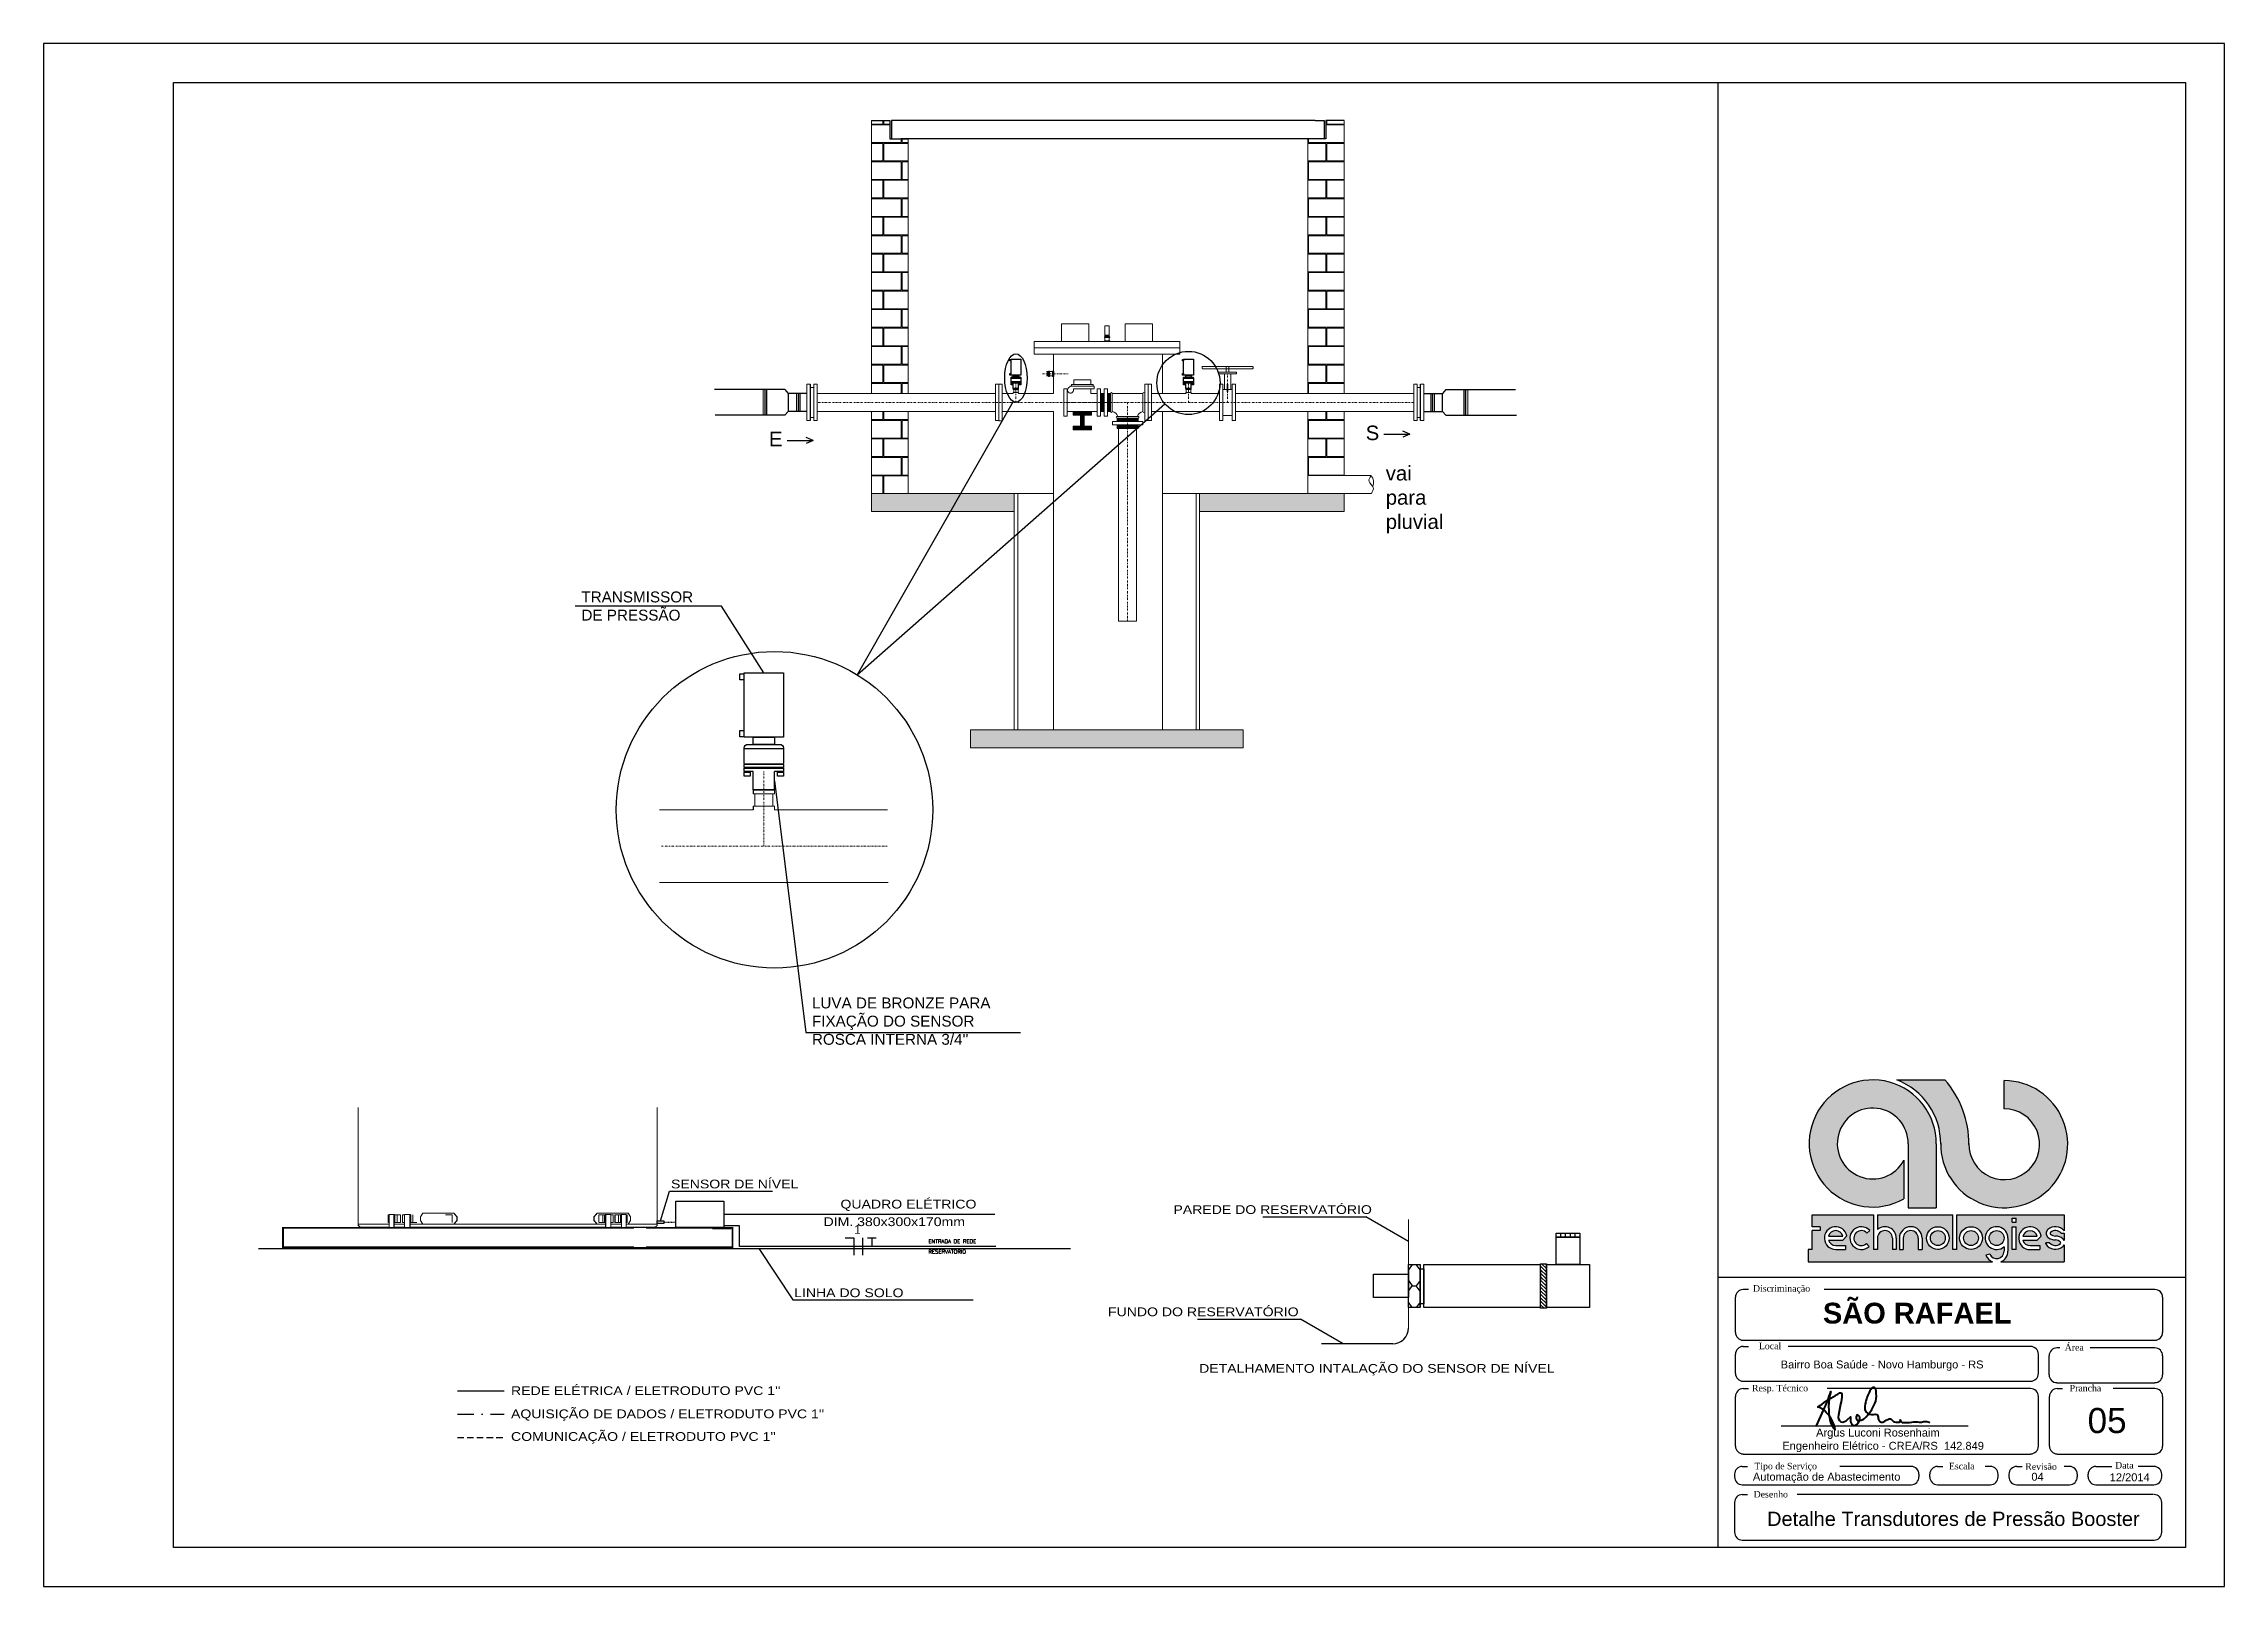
# Model space of a CAD drawing. Header units: millimetres. Extents: x 100 to 940, y 100 to 694.
import ezdxf
from ezdxf.enums import TextEntityAlignment as Align

# ---------------------------------------------------------------- set-up
doc = ezdxf.new("R2010")
doc.units = ezdxf.units.MM
doc.linetypes.add('DASHDOT', pattern=[25.4, 12.7, -6.35, 0, -6.35])
doc.linetypes.add('DASHED', pattern=[0.75, 0.5, -0.25])
for name, color, linetype in [('25', 2, 'Continuous'), ('ELE', 7, 'Continuous'), ('SELO', 3, 'Continuous'), ('TXT', 2, 'Continuous')]:
    doc.layers.add(name, color=color, linetype=linetype)
for name, color, linetype, lineweight in [('BAR-EIXOS', 8, 'DASHDOT', 13), ('BAR-PECAS', 4, 'Continuous', 13), ('EQUIP', 200, 'Continuous', 15), ('ESTRUT', 136, 'Continuous', 15), ('MANTA', 252, 'Continuous', 15), ('REG120-160', 4, 'Continuous', 13)]:
    doc.layers.add(name, color=color, linetype=linetype, lineweight=lineweight)
doc.styles.add('25CL', font='ROMANS.shx', dxfattribs={"height": 2.5})
doc.styles.add('ACAD', font='ACADFON1.SHX')
doc.styles.add('REGUA120', font='ROMNS850', dxfattribs={"width": 1.2})
doc.styles.get("Standard").update_dxf_attribs({"font": 'arial.ttf'})

msp = doc.modelspace()

# ---------------------------------------------------------------- texts
at = {"lineweight": 9, "attachment_point": 1}
for s, insert, char_height, width in [('S', (609.25, 546.89), 5.6, 23.114), ('E', (379.38, 544.53), 5.6, 23.114), ('vai para pluvial', (616.97, 531.36), 5.6, 23.114), ('TRANSMISSOR \\PDE PRESSÃO', (307.15, 483.02), 4.2, 53.2666), ("\\A1;LUVA DE BRONZE PARA \\PFIXAÇÃO DO SENSOR\\PROSCA INTERNA 3/4''", (395.94, 326.71), 4.2, 156.1547)]:
    msp.add_mtext(s, dxfattribs=dict(at, insert=insert, char_height=char_height, width=width))
at = {"layer": '25', "style": '25CL'}
for s, p in [('ENTRADA DE REDE', (440.81, 232.1)), ('RESERVATÓRIO', (440.81, 228.12))]:
    msp.add_text(s, height=1.5, dxfattribs=at).set_placement(p)
at = {"layer": 'REG120-160', "color": 2, "style": 'REGUA120', "width": 1.2}
for s, p in [('SENSOR DE NÍVEL', (341.66, 253.22)), ('QUADRO ELÉTRICO', (406.94, 245.47)), ('PAREDE DO RESERVATÓRIO', (535.19, 243.36)), ('DIM. 380x300x170mm', (400.42, 238.7)), ('LINHA DO SOLO', (389.09, 211.34)), ('FUNDO DO RESERVATÓRIO', (509.99, 204.01)), ("AQUISIÇÃO DE DADOS / ELETRODUTO PVC 1''", (280.04, 164.73))]:
    msp.add_text(s, height=3.375, dxfattribs=at).set_placement(p)
at = {"layer": 'REG120-160', "color": 5, "style": 'REGUA120', "width": 1.2}
for s, p in [('DETALHAMENTO INTALAÇÃO DO SENSOR DE NÍVEL', (545.08, 182.22)), ("REDE ELÉTRICA / ELETRODUTO PVC 1''", (280.04, 173.66))]:
    msp.add_text(s, height=3.375, dxfattribs=at).set_placement(p)
at = {"layer": 'REG120-160', "color": 4, "style": 'REGUA120', "width": 1.2}
msp.add_text("COMUNICAÇÃO / ELETRODUTO PVC 1''", height=3.375, dxfattribs=at).set_placement((280.04, 156))
at = {"layer": 'SELO', "color": 0, "attachment_point": 1}
for s, insert, char_height, width in [('\\FTIMES.TTF;Discriminação', (758.42, 215.97), 2.5, 101.64), ('\\FTIMES.TTF;Local', (760.69, 193.8), 2.5, 81.312), ('\\FTIMES.TTF;Área', (878.5, 193.24), 2.5, 81.312), ('\\FTIMES.TTF;Resp. Técnico', (758.04, 177.58), 2.5, 101.64), ('\\FTIMES.TTF;Prancha', (880.4, 177.58), 2.5, 101.64), ('05', (887.31, 168.67), 9.667, 225.5527), ('Automação de Abastecimento', (758.38, 143.74), 3.0492, 71.148), ('\\FTIMES.TTF;Tipo de Serviço', (758.94, 147.56), 2.5, 101.64), ('\\FTIMES.TTF;Escala', (833.89, 147.56), 2.5, 40.656), ('{\\Ftimes.ttf|c0;Revisão}', (863.3, 147.37), 2.5, 101.64), ('04', (865.66, 143.74), 3.049, 71.148), ('12/2014', (895.83, 143.51), 3.049, 71.148), ('\\FTIMES.TTF;Data', (897.92, 147.87), 2.5, 40.656), ('{\\Ftimes.ttf|c0;Desenho}', (758.66, 136.72), 2.5, 101.64), ('Detalhe Transdutores de Pressão Booster', (763.87, 128.75), 5.5, 331.5847)]:
    msp.add_mtext(s, dxfattribs=dict(at, insert=insert, char_height=char_height, width=width))
for s, insert, char_height in [('{\\fArial|b1|i0|c0|p34;SÃO RAFAEL}', (785.37, 209.19), 8), ('Bairro Boa Saúde - Novo Hamburgo - RS', (769.1, 186.95), 3.0492), ('           Argus Luconi Rosenhaim\\PEngenheiro Elétrico - CREA/RS  142.849', (769.72, 160.73), 3.0492)]:
    msp.add_mtext(s, dxfattribs=dict(at, insert=insert, char_height=char_height))
at = {"layer": 'TXT', "style": 'ACAD'}
msp.add_text('1', height=3.34, dxfattribs=at).set_placement((413.49, 235.74), align=Align.CENTER)

# ---------------------------------------------------------------- hatches: boundary and pattern name
at = {"lineweight": 9}
h = msp.add_hatch(dxfattribs=at)
h.set_pattern_fill('AR-B816C', color=20, scale=0.035, style=0)
h.set_pattern_definition([(0, (8758.834, 6658.0705), (7.112, 7.112), [13.890625, -0.333375]), (0, (8751.722, 6658.404), (7.112, 7.112), [13.890625, -0.333375]), (90, (8758.834, 6658.0705), (-7.112, 7.112), [-7.445375, 6.778625]), (90, (8758.501, 6658.0705), (-7.112, 7.112), [-7.445375, 6.778625])])
h.paths.add_polyline_path([(432.95, 657.3), (425.95, 657.3), (425.95, 664.3), (418.95, 664.3), (418.95, 559.3), (432.95, 559.3)])
h.paths.add_polyline_path([(432.95, 552.3), (418.95, 552.3), (418.95, 520.8), (429.45, 520.8), (432.95, 520.8)])
h.paths.add_polyline_path([(600.95, 664.3), (593.95, 664.3), (593.95, 657.3), (586.95, 657.3), (586.95, 559.29), (600.95, 559.29)])
h.paths.add_polyline_path([(600.95, 552.29), (598.99, 552.29), (586.95, 552.29), (586.95, 527.67), (600.95, 527.67)])
h = msp.add_hatch(dxfattribs=at)
h.set_pattern_fill('AR-CONC', color=256, scale=0.035, style=0)
h.set_pattern_definition([(50, (8744.783, 6678.022), (6.3764634, -0.557868), [0.66675, -7.33425]), (355, (8744.783, 6678.022), (-1.233499, 6.6869825), [0.5334, -5.8674]), (100.451, (8745.314, 6677.9757), (5.1429876, 6.129084), [0.56665, -6.23315]), (46.1842, (8744.783, 6679.8), (9.4877664, -1.4714815), [1.000125, -11.001375]), (96.6356, (8745.5735, 6679.678), (8.309148, 8.6598945), [0.849975, -9.349725]), (351.184, (8744.783, 6679.8), (8.309161, 8.659879), [0.8001, -8.8011]), (21, (8745.672, 6679.3557), (5.3065208, -3.5792931), [0.66675, -7.33425]), (326, (8745.672, 6679.3557), (2.163071, 6.446579), [0.5334, -5.8674]), (71.4514, (8746.114, 6679.0574), (7.469577, 2.8673), [0.56665, -6.23315]), (37.5, (8744.7829, 6678.0222), (0.1081011, 2.95942636), [0, -5.79628, 0, -5.9563, 0, -5.889625]), (7.5, (8744.783, 6678.0222), (2.3386882, 3.5063201), [0, -3.39598, 0, -5.66293, 0, -2.244725]), (327.5, (8742.8004, 6678.0222), (4.74567083, -0.20050604), [0, -2.2225, 0, -6.9342, 0, -9.20115]), (317.5, (8741.9114, 6678.022), (5.1845213, 0.8899272), [0, -2.88925, 0, -4.60502, 0, -6.53415])])
h.paths.add_polyline_path([(473.83, 520.8), (429.45, 520.8), (418.95, 520.8), (418.95, 513.8), (473.83, 513.8)])
h.paths.add_polyline_path([(600.95, 520.8), (545.28, 520.8), (545.28, 513.8), (600.95, 513.8)])
h.paths.add_polyline_path([(562.06, 429.8), (457.06, 429.8), (457.06, 422.8), (562.06, 422.8)])
h = msp.add_hatch()
h.set_pattern_fill('ANSI31', color=2, scale=0.3, angle=90)
h.set_pattern_definition([(135, (837.9605, -264.0571), (-0.6735192, -0.6735192), [])])
h.paths.add_polyline_path([(678.92, 224.22), (676.63, 224.22), (676.63, 207.12), (678.92, 207.12)])
at = {"layer": 'BAR-PECAS', "lineweight": 9, "ltscale": 0.05}
msp.add_hatch(color=256, dxfattribs=at).paths.add_polyline_path([(500.78, 550.9), (503.58, 550.9), (503.58, 552.3), (496.58, 552.3), (496.58, 550.9), (499.38, 550.9), (499.38, 546.7), (496.58, 546.7), (496.58, 545.3), (503.58, 545.3), (503.58, 546.7), (500.78, 546.7)])
at = {"layer": 'SELO'}
h = msp.add_hatch(color=0, dxfattribs=at)
h.dxf.hatch_style = 1
h.paths.add_polyline_path([(832.33, 294.98), (813.8, 294.98, -0.314958), (830.72, 270.21, 2.411144), (855.21, 294.7), (855.21, 283.86, -2.45129), (841.58, 270.52, 0.182443)])
h.paths.add_polyline_path([(835.35, 243.04), (806.37, 243.04), (806.37, 237.41, -0.642986), (813.63, 234.09), (813.63, 229.71), (812.12, 229.71), (812.12, 234.09, 1), (806.37, 234.09), (806.37, 229.71), (804.86, 229.71), (804.86, 243.04), (781.24, 243.04), (781.24, 238.48), (784.26, 238.48), (784.26, 236.97), (781.23, 236.97), (781.23, 229.71), (779.69, 229.71), (779.69, 224.92), (850.67, 224.92, -0.214084), (848.15, 227.48), (849.6, 227.91, 0.821242), (855.14, 229.01), (855.14, 230.78, -4.60202), (856.65, 234.09), (856.65, 229.01, -0.309238), (853.85, 224.92), (878.25, 224.92), (878.25, 231.45, -0.100697), (877.78, 230.83, -0.45988), (871.2, 231.81), (871.2, 232.32), (872.69, 232.32, 0.427074), (876.81, 232, 0.410877), (876.82, 232.63, 0.186203), (874.92, 233.36, -0.181325), (872.05, 234.44, -0.458616), (872.04, 237.41, -0.41774), (878.25, 236.93), (878.25, 243.04), (836.89, 243.04), (836.89, 229.71), (835.35, 229.71)])
h.paths.add_polyline_path([(834.02, 234.09, -1), (825.25, 234.09, -1)], flags=16)
h.paths.add_polyline_path([(832.51, 234.09, -1), (826.76, 234.09, -1)], flags=0)
h.paths.add_polyline_path([(846.79, 234.09, -1), (838.03, 234.09, -1)], flags=16)
h.paths.add_polyline_path([(845.28, 234.09, -1), (839.54, 234.09, -1)], flags=0)
h.paths.add_polyline_path([(823.59, 234.09), (823.59, 229.71), (822.08, 229.71), (822.08, 234.09, 1), (816.33, 234.09), (816.33, 229.71), (814.82, 229.71), (814.82, 234.09, -1)], flags=16)
h.paths.add_polyline_path([(858.22, 241.69), (859.76, 241.69), (859.76, 240.17), (858.22, 240.17)], flags=16)
h.paths.add_polyline_path([(858.22, 238.48), (859.76, 238.48), (859.76, 229.67), (858.22, 229.67)], flags=16)
h.paths.add_polyline_path([(869.47, 234.88), (867.94, 233.3), (862.39, 233.3, 0.338023), (865.17, 231.18), (868.91, 231.18), (868.91, 229.67), (865.17, 229.67, -2.123663)], flags=16)
h.paths.add_polyline_path([(862.38, 234.78, -0.767778), (867.94, 234.81)], flags=0)
h.paths.add_polyline_path([(803.38, 237.05), (802.27, 236.02, 2.414214), (802.1, 231.96), (803.12, 230.85, -2.414214)], flags=16)
h.paths.add_polyline_path([(794.59, 234.92), (793.05, 233.34), (787.51, 233.34, 0.338023), (790.28, 231.22), (794.03, 231.22), (794.03, 229.71), (790.28, 229.71, -2.123663)], flags=16)
h.paths.add_polyline_path([(793.05, 234.85), (787.5, 234.82, -0.767778)], flags=0)
h.paths.add_polyline_path([(826.76, 234.09, 1), (832.51, 234.09, 1)], flags=0)
h.paths.add_polyline_path([(845.28, 234.09, 1), (839.54, 234.09, 1)], flags=0)
h.paths.add_polyline_path([(849.39, 234.09, 1), (855.14, 234.09, 1)], flags=17)
h.paths.add_polyline_path([(867.94, 234.81, 0.767778), (862.38, 234.78)], flags=0)
h.paths.add_polyline_path([(874.9, 234.87, -0.181325), (877.77, 233.8, -0.101013), (878.25, 233.18), (878.25, 235.92), (877.13, 235.92, 0.427074), (873.01, 236.24, 0.410877), (873, 235.61, 0.186203)], flags=17)
h.paths.add_polyline_path([(793.05, 234.85, 0.767778), (787.5, 234.82)], flags=0)
h = msp.add_hatch(color=0, dxfattribs=at)
h.dxf.hatch_style = 1
h.paths.add_polyline_path([(816.57, 249.21), (816.57, 264.06, -8.182778), (818.19, 270.43), (818.19, 245.77), (829, 245.77), (829, 270.37, 3.718524)])
h = msp.add_hatch(color=0, dxfattribs=at)
h.dxf.hatch_style = 1
h.paths.add_polyline_path([(787.5, 234.82), (793.05, 234.85, 0.767778)])
h.paths.add_polyline_path([(826.76, 234.09, 1), (832.51, 234.09, 1)])
h.paths.add_polyline_path([(845.28, 234.09, 1), (839.54, 234.09, 1)])
h.paths.add_polyline_path([(862.38, 234.78), (867.94, 234.81, 0.767778)])

# ---------------------------------------------------------------- linework, layer by layer
for p, q in [((745, 198.72), (745, 679)), ((385.54, 560.73), (358.42, 560.73)), ((377.84, 560.73), (377.84, 550.86)), ((378.49, 560.73), (378.49, 550.86)), ((385.54, 560.73), (386.82, 559.3)), ((394.01, 559.3), (386.82, 559.3)), ((386.82, 559.3), (386.82, 552.3)), ((390.65, 559.3), (390.65, 552.3)), ((391.3, 559.3), (391.3, 552.3)), ((395.32, 562.8), (395.32, 548.79)), ((473.52, 556.15), (413.31, 450.97)), ((413.31, 450.97), (531.86, 555.28)), ((630.39, 548.79), (630.39, 562.79)), ((631.7, 559.29), (638.89, 559.29)), ((634.41, 552.29), (634.41, 559.29)), ((635.06, 552.29), (635.06, 559.29)), ((640.17, 560.73), (638.89, 559.29)), ((638.89, 552.29), (638.89, 559.29)), ((640.17, 560.73), (666.99, 560.73)), ((647.22, 550.85), (647.22, 560.73)), ((647.87, 550.85), (647.87, 560.73)), ((385.54, 550.86), (358.72, 550.86)), ((385.54, 550.86), (386.82, 552.3)), ((394.01, 552.3), (386.82, 552.3)), ((631.7, 552.29), (638.89, 552.29)), ((640.17, 550.85), (638.89, 552.29)), ((640.17, 550.85), (667.29, 550.85)), ((386.39, 541.18), (396.42, 541.18)), ((396.42, 541.18), (393.75, 542.35)), ((396.42, 541.18), (393.75, 540.02)), ((616.25, 543.55), (626.28, 543.55)), ((626.28, 543.55), (623.61, 544.71)), ((626.28, 543.55), (623.61, 542.39)), ((361.11, 477.32), (304.79, 477.32)), ((377.42, 451.74), (361.11, 477.32)), ((381.54, 410.16), (393.58, 313.19)), ((393.58, 313.19), (476.27, 313.19)), ((337.63, 240.73), (341.11, 252.12)), ((341.11, 252.12), (380.7, 252.12)), ((466.35, 243.19), (362.07, 243.19)), ((569.68, 242.26), (609.27, 242.26)), ((625.7, 232.75), (609.27, 242.26)), ((182.72, 230.04), (495.5, 230.04)), ((375.47, 230.04), (388.54, 210.25)), ((388.54, 210.25), (458.09, 210.25)), ((544.48, 202.91), (584.07, 202.91)), ((600.51, 193.4), (584.07, 202.91))]:
    msp.add_line(p, q)
at = {"color": 1}
for p, q in [((472.63, 565.21), (476.41, 565.21)), ((539.09, 565.2), (542.87, 565.2)), ((369.86, 422.62), (384.98, 422.62))]:
    msp.add_line(p, q, dxfattribs=at)
at = {"color": 2}
for p, q in [((473.49, 561.22), (473.49, 562.97)), ((475.55, 561.22), (475.55, 562.97)), ((539.95, 561.21), (539.95, 562.96)), ((542.01, 561.21), (542.01, 562.96)), ((475.55, 561.22), (473.49, 561.22)), ((542.01, 561.21), (539.95, 561.21)), ((373.3, 406.66), (373.3, 413.66)), ((381.54, 406.66), (381.54, 413.66)), ((381.54, 406.66), (373.3, 406.66)), ((684.47, 234.42), (684.47, 235.92)), ((686.27, 234.42), (686.27, 235.92)), ((688.07, 234.42), (688.07, 235.92)), ((689.87, 234.42), (689.87, 235.92)), ((627.2, 223.92), (625.7, 221.86)), ((625.7, 221.86), (625.7, 217.72)), ((630.2, 221.86), (628.7, 223.92)), ((676.63, 221.86), (676.63, 217.72)), ((625.7, 217.72), (627.2, 215.67)), ((625.7, 213.61), (627.2, 215.67)), ((627.2, 215.67), (628.7, 215.67)), ((630.2, 217.72), (628.7, 215.67)), ((630.2, 213.61), (628.7, 215.67)), ((627.2, 207.42), (625.7, 209.47)), ((630.2, 209.47), (628.7, 207.42)), ((630.2, 207.42), (630.2, 209.47))]:
    msp.add_line(p, q, dxfattribs=at)
at = {"color": 2, "linetype": 'DASHDOT', "ltscale": 0.05}
msp.add_line((338.9, 240.19), (343.53, 240.19), dxfattribs=at)
at = {"color": 5}
for p, q in [((367.99, 238.82), (362.07, 238.82)), ((367.99, 230.86), (367.99, 238.82)), ((466.79, 230.86), (367.99, 230.86)), ((259.36, 175.25), (277.36, 175.25))]:
    msp.add_line(p, q, dxfattribs=at)
at = {"color": 6}
msp.add_line((619.7, 193.4), (592.21, 193.4), dxfattribs=at)
at = {"color": 2, "linetype": 'DASHDOT', "ltscale": 0.5}
msp.add_line((259.36, 166.25), (277.36, 166.25), dxfattribs=at)
at = {"color": 4, "linetype": 'DASHED', "ltscale": 5}
msp.add_line((259.36, 157.25), (277.36, 157.25), dxfattribs=at)
for points in [[(100, 100), (940, 100), (940, 693.94), (100, 693.94)], [(150, 679), (925, 679), (925, 115), (150, 115)], [(343.53, 238.11), (343.53, 248.28), (362.07, 248.28), (362.07, 238.11)]]:
    msp.add_lwpolyline(points, close=True)
for points in [[(418.95, 664.3), (425.95, 664.3), (425.95, 657.3), (432.95, 657.3)], [(430.15, 664.3), (426.65, 664.3), (426.65, 657.3), (430.15, 657.3)], [(589.75, 664.3), (589.75, 664.3), (430.15, 664.3)], [(600.95, 664.3), (593.95, 664.3), (593.95, 657.3), (586.95, 657.3)], [(589.75, 664.3), (593.25, 664.3), (593.25, 657.3), (589.75, 657.3)], [(589.75, 657.3), (430.15, 657.3)], [(488.95, 567.87), (488.95, 565.81)]]:
    msp.add_lwpolyline(points)
at = {"color": 252, "true_color": 0x8c8c8c}
for points in [[(472.21, 572.39), (472.6, 572.39), (472.6, 571.8), (472.21, 571.8)], [(538.67, 572.38), (539.06, 572.38), (539.06, 571.79), (538.67, 571.79)], [(472.21, 566.91), (472.6, 566.91), (472.6, 566.33), (472.21, 566.33)], [(473.22, 562.94), (473.22, 562.55), (472.63, 562.55), (472.63, 562.94)], [(476.41, 562.94), (476.41, 562.55), (475.83, 562.55), (475.83, 562.94)], [(538.67, 566.91), (539.06, 566.91), (539.06, 566.32), (538.67, 566.32)], [(539.68, 562.93), (539.68, 562.54), (539.09, 562.54), (539.09, 562.93)], [(542.87, 562.93), (542.87, 562.54), (542.29, 562.54), (542.29, 562.93)], [(368.17, 451.32), (369.72, 451.32), (369.72, 448.99), (368.17, 448.99)], [(368.17, 429.44), (369.72, 429.44), (369.72, 427.1), (368.17, 427.1)], [(372.2, 413.52), (372.2, 411.98), (369.86, 411.98), (369.86, 413.52)], [(384.98, 413.52), (384.98, 411.98), (382.65, 411.98), (382.65, 413.52)]]:
    msp.add_lwpolyline(points, close=True, dxfattribs=at)
at = {"color": 1}
for points in [[(472.63, 566.3), (472.63, 572.49), (476.41, 572.49), (476.41, 566.3)], [(539.09, 566.29), (539.09, 572.48), (542.87, 572.48), (542.87, 566.29)], [(473.49, 566.3), (475.55, 566.3), (475.55, 565.6), (473.49, 565.6)], [(539.95, 566.29), (542.02, 566.29), (542.02, 565.59), (539.95, 565.59)], [(369.86, 426.96), (369.86, 451.74), (384.98, 451.74), (384.98, 426.96)], [(373.29, 426.96), (381.55, 426.96), (381.55, 424.16), (373.29, 424.16)]]:
    msp.add_lwpolyline(points, close=True, dxfattribs=at)
for points in [[(472.98, 565.6), (476.06, 565.6, -0.414214), (476.41, 565.25), (476.41, 563.78, -0.414214), (476.34, 563.71), (472.7, 563.71, -0.414214), (472.63, 563.78), (472.63, 565.25, -0.414214)], [(472.7, 563.71), (476.34, 563.71, -0.414214), (476.41, 563.64), (476.41, 563.36), (472.63, 563.36), (472.63, 563.64, -0.414214)], [(539.44, 565.59), (542.52, 565.59, -0.414214), (542.87, 565.24), (542.87, 563.77, -0.414214), (542.8, 563.7), (539.16, 563.7, -0.414214), (539.09, 563.77), (539.09, 565.24, -0.414214)], [(539.16, 563.7), (542.8, 563.7, -0.414214), (542.87, 563.63), (542.87, 563.35), (539.09, 563.35), (539.09, 563.63, -0.414214)], [(371.26, 424.16), (383.58, 424.16, -0.414214), (384.98, 422.76), (384.98, 416.88, -0.414214), (384.7, 416.6), (370.14, 416.6, -0.414214), (369.86, 416.88), (369.86, 422.76, -0.414214)], [(370.14, 416.6), (384.7, 416.6, -0.414214), (384.98, 416.32), (384.98, 415.2), (369.86, 415.2), (369.86, 416.32, -0.414214)]]:
    msp.add_lwpolyline(points, format="xyb", close=True, dxfattribs=at)
at = {"color": 2}
for points in [[(473.49, 562.97), (472.63, 562.97), (472.63, 563.32), (476.41, 563.32), (476.41, 562.97), (475.55, 562.97)], [(539.95, 562.96), (539.09, 562.96), (539.09, 563.31), (542.87, 563.31), (542.87, 562.96), (542.01, 562.96)], [(373.3, 413.66), (369.86, 413.66), (369.86, 415.06), (384.98, 415.06), (384.98, 413.66), (381.54, 413.66)], [(676.63, 207.42), (631.63, 207.42), (631.63, 223.9), (676.63, 223.9)]]:
    msp.add_lwpolyline(points, dxfattribs=at)
at = {"color": 4}
for points in [[(539.95, 561.18), (539.95, 560.84)], [(539.95, 559.63), (539.95, 559.29)], [(373.3, 406.52), (373.3, 405.15)], [(373.3, 400.34), (373.3, 398.97)]]:
    msp.add_lwpolyline(points, dxfattribs=at)
at = {"color": 2}
for points in [[(336.37, 239.66), (336.37, 240.73), (338.9, 240.73), (338.9, 239.66)], [(682.67, 235.92), (691.67, 235.92), (691.67, 234.42), (682.67, 234.42)], [(682.67, 234.42), (691.67, 234.42), (691.67, 223.92), (682.67, 223.92)], [(625.7, 211.17), (612.2, 211.17), (612.2, 220.17), (625.7, 220.17)], [(630.2, 207.42), (625.7, 207.42), (625.7, 223.92), (630.2, 223.92)], [(631.63, 208.77), (630.2, 208.77), (630.2, 222.27), (631.63, 222.27)], [(678.92, 207.12), (676.63, 207.12), (676.63, 224.22), (678.92, 224.22)], [(678.92, 207.42), (678.92, 223.92), (695.42, 223.92), (695.42, 207.42)]]:
    msp.add_lwpolyline(points, close=True, dxfattribs=at)
for centre, radius in [((540.98, 563.31), 12.16), ((381.54, 398.97), 60.94)]:
    msp.add_circle(centre, radius)
at = {"color": 6}
msp.add_arc((619.7, 199.4), 6, 270, 0, dxfattribs=at)
msp.add_ellipse((474.52, 565.21), major_axis=(0, -9.32), ratio=0.461802)
at = {"layer": 'BAR-EIXOS', "lineweight": 13, "ltscale": 0.05}
for p, q in [((474.52, 555.8), (474.52, 563.03)), ((484.76, 566.84), (494.64, 566.84)), ((540.98, 555.79), (540.98, 563.02)), ((556.03, 555.79), (556.03, 566.72)), ((556.03, 555.79), (556.03, 566.72)), ((627.78, 555.8), (397.93, 555.8)), ((493.01, 555.8), (511.62, 555.8)), ((517.52, 471.56), (517.52, 555.79)), ((377.42, 384.97), (377.42, 413.9)), ((424.97, 384.97), (337.86, 384.97))]:
    msp.add_line(p, q, dxfattribs=at)
at = {"layer": 'BAR-PECAS', "ltscale": 0.05}
for p, q in [((418.95, 664.3), (418.95, 559.3)), ((600.95, 664.3), (600.95, 559.29)), ((432.95, 657.3), (432.95, 559.3)), ((586.95, 657.3), (586.95, 559.29)), ((492.07, 586.07), (492.07, 579.2)), ((502.61, 586.07), (492.11, 586.07)), ((502.61, 586.07), (502.61, 579.2)), ((510.64, 581.09), (508.58, 581.09)), ((510.64, 581.09), (508.58, 581.09)), ((508.58, 581.09), (508.58, 580.75)), ((508.58, 581.09), (508.58, 580.75)), ((508.75, 580.75), (508.58, 580.75)), ((508.75, 580.75), (508.58, 580.75)), ((508.75, 585.32), (510.47, 585.32)), ((508.75, 585.32), (510.47, 585.32)), ((508.75, 582.57), (508.75, 585.32)), ((508.75, 582.57), (508.75, 585.32)), ((508.75, 581.89), (508.75, 582.57)), ((508.75, 581.89), (508.75, 582.57)), ((508.75, 581.89), (508.75, 581.09)), ((508.75, 581.89), (508.75, 581.09)), ((508.75, 581.66), (510.47, 581.66)), ((508.75, 581.66), (510.47, 581.66)), ((510.47, 581.6), (508.75, 581.6)), ((510.47, 581.6), (508.75, 581.6)), ((510.47, 581.5), (508.75, 581.5)), ((510.47, 581.5), (508.75, 581.5)), ((510.47, 581.4), (508.75, 581.4)), ((510.47, 581.4), (508.75, 581.4)), ((510.47, 581.3), (508.75, 581.3)), ((510.47, 581.3), (508.75, 581.3)), ((510.47, 581.19), (508.75, 581.19)), ((510.47, 581.19), (508.75, 581.19)), ((508.75, 580.75), (510.47, 580.75)), ((508.75, 580.75), (510.47, 580.75)), ((508.75, 579.54), (508.75, 580.75)), ((508.75, 579.54), (508.75, 580.75)), ((510.47, 581.89), (510.47, 585.32)), ((510.47, 581.89), (510.47, 585.32)), ((510.47, 581.09), (510.47, 581.89)), ((510.47, 581.09), (510.47, 581.89)), ((510.47, 579.54), (510.47, 580.75)), ((510.47, 580.75), (510.64, 580.75)), ((510.47, 580.75), (510.64, 580.75)), ((510.47, 579.54), (510.47, 580.75)), ((510.64, 581.09), (510.64, 580.75)), ((510.64, 581.09), (510.64, 580.75)), ((516.61, 586.07), (527.11, 586.07)), ((516.61, 586.07), (516.61, 579.2)), ((527.15, 586.07), (527.15, 579.2)), ((481.56, 579.2), (537.66, 579.2)), ((481.56, 579.2), (537.55, 579.2)), ((481.56, 576.8), (481.56, 579.2)), ((481.56, 576.8), (481.56, 579.2)), ((481.56, 576.8), (537.66, 576.8)), ((537.55, 576.8), (481.56, 576.8)), ((481.56, 576.8), (537.55, 576.8)), ((481.56, 576.8), (537.55, 576.8)), ((537.55, 576.8), (481.56, 576.8)), ((481.56, 576.8), (537.55, 576.8)), ((481.56, 574.39), (481.56, 576.8)), ((481.56, 574.39), (481.56, 576.8)), ((481.56, 574.39), (488.95, 574.39)), ((481.56, 574.39), (488.95, 574.39)), ((488.95, 574.39), (530.95, 574.39)), ((488.95, 559.3), (488.95, 574.39)), ((488.95, 559.3), (488.95, 574.39)), ((510.64, 579.54), (508.58, 579.54)), ((510.64, 579.54), (508.58, 579.54)), ((508.58, 579.54), (508.58, 579.2)), ((508.58, 579.54), (508.58, 579.2)), ((508.75, 579.2), (508.58, 579.2)), ((508.75, 579.2), (508.58, 579.2)), ((508.75, 579.2), (510.47, 579.2)), ((508.75, 579.2), (510.47, 579.2)), ((510.47, 579.2), (510.64, 579.2)), ((510.47, 579.2), (510.64, 579.2)), ((510.64, 579.54), (510.64, 579.2)), ((510.64, 579.54), (510.64, 579.2)), ((530.16, 574.39), (537.66, 574.39)), ((530.16, 574.39), (537.55, 574.39)), ((530.95, 574.39), (530.95, 559.29)), ((537.66, 576.8), (537.66, 579.2)), ((537.66, 574.39), (537.66, 576.8)), ((487.06, 567.7), (486.26, 567.7)), ((487.06, 567.7), (486.26, 567.7)), ((486.26, 565.99), (487.06, 565.99)), ((486.26, 565.99), (487.06, 565.99)), ((486.49, 565.99), (486.49, 567.7)), ((486.49, 565.99), (486.49, 567.7)), ((486.54, 567.7), (486.54, 565.99)), ((486.54, 567.7), (486.54, 565.99)), ((486.65, 567.7), (486.65, 565.99)), ((486.65, 567.7), (486.65, 565.99)), ((486.75, 567.7), (486.75, 565.99)), ((486.75, 567.7), (486.75, 565.99)), ((486.85, 567.7), (486.85, 565.99)), ((486.85, 567.7), (486.85, 565.99)), ((486.96, 567.7), (486.96, 565.99)), ((486.96, 567.7), (486.96, 565.99)), ((486.96, 567.7), (486.96, 565.99)), ((486.96, 567.7), (486.96, 565.99)), ((487.06, 567.87), (487.06, 565.81)), ((487.06, 567.87), (487.06, 565.81)), ((487.06, 567.87), (487.06, 565.81)), ((487.06, 567.87), (487.06, 565.81)), ((487.06, 567.87), (487.06, 565.81)), ((487.06, 567.87), (487.06, 565.81)), ((487.06, 567.87), (487.4, 567.87)), ((487.06, 567.87), (487.4, 567.87)), ((487.06, 567.87), (487.4, 567.87)), ((487.06, 567.87), (487.4, 567.87)), ((487.06, 567.87), (487.4, 567.87)), ((487.06, 567.87), (487.4, 567.87)), ((487.06, 565.81), (487.4, 565.81)), ((487.06, 565.81), (487.4, 565.81)), ((487.06, 565.81), (487.4, 565.81)), ((487.06, 565.81), (487.4, 565.81)), ((487.06, 565.81), (487.4, 565.81)), ((487.06, 565.81), (487.4, 565.81)), ((487.4, 567.7), (487.4, 567.87)), ((487.4, 567.7), (487.4, 567.87)), ((487.4, 567.7), (487.4, 567.87)), ((487.4, 567.7), (487.4, 567.87)), ((487.4, 567.7), (487.4, 567.87)), ((487.4, 567.7), (487.4, 567.87)), ((487.4, 565.99), (487.4, 567.7)), ((487.4, 565.99), (487.4, 567.7)), ((487.4, 565.99), (487.4, 567.7)), ((487.4, 565.99), (487.4, 567.7)), ((487.4, 565.99), (487.4, 567.7)), ((487.4, 565.99), (487.4, 567.7)), ((488.6, 567.7), (487.4, 567.7)), ((488.6, 567.7), (487.4, 567.7)), ((488.6, 567.7), (487.4, 567.7)), ((488.6, 567.7), (487.4, 567.7)), ((488.6, 567.7), (487.4, 567.7)), ((488.6, 567.7), (487.4, 567.7)), ((488.6, 565.99), (487.4, 565.99)), ((488.6, 565.99), (487.4, 565.99)), ((488.6, 565.99), (487.4, 565.99)), ((487.4, 565.99), (487.4, 565.81)), ((487.4, 565.99), (487.4, 565.81)), ((487.4, 565.99), (487.4, 565.81)), ((487.4, 565.99), (487.4, 565.81)), ((487.4, 565.99), (487.4, 565.81)), ((487.4, 565.99), (487.4, 565.81)), ((488.6, 565.99), (487.4, 565.99)), ((488.6, 565.99), (487.4, 565.99)), ((488.6, 565.99), (487.4, 565.99)), ((488.6, 567.87), (488.6, 565.81)), ((488.6, 567.87), (488.6, 565.81)), ((488.6, 567.87), (488.95, 567.87)), ((488.6, 567.87), (488.95, 567.87)), ((488.6, 565.81), (488.95, 565.81)), ((488.6, 565.81), (488.95, 565.81)), ((496.77, 564.45), (496.77, 562.73)), ((500.08, 564.45), (496.77, 564.45)), ((500.08, 564.45), (496.77, 564.45)), ((496.77, 564.45), (496.77, 562.73)), ((500.08, 564.45), (503.4, 564.45)), ((500.08, 564.45), (503.4, 564.45)), ((503.4, 564.45), (503.4, 562.73)), ((503.4, 564.45), (503.4, 562.73)), ((559.53, 567.46), (552.52, 567.46)), ((559.53, 567.46), (552.52, 567.46)), ((552.52, 567.46), (552.52, 566.85)), ((552.52, 567.46), (552.52, 566.85)), ((552.52, 566.85), (559.53, 566.85)), ((552.52, 566.85), (559.53, 566.85)), ((557.25, 566.85), (554.8, 566.85)), ((557.25, 566.85), (554.8, 566.85)), ((554.8, 566.85), (554.8, 560.8)), ((554.8, 566.85), (554.8, 560.8)), ((556.57, 569.66), (555.49, 569.66)), ((556.57, 569.66), (555.49, 569.66)), ((555.49, 569.66), (555.49, 567.46)), ((555.49, 569.66), (555.49, 567.46)), ((555.49, 567.46), (556.57, 567.46)), ((555.49, 567.46), (556.57, 567.46)), ((556.57, 567.46), (556.57, 569.66)), ((556.57, 567.46), (556.57, 569.66)), ((557.25, 560.8), (557.25, 566.85)), ((557.25, 560.8), (557.25, 566.85)), ((559.53, 566.85), (559.53, 567.46)), ((559.53, 566.85), (559.53, 567.46)), ((377.18, 560.73), (377.18, 550.86)), ((390, 559.3), (390, 552.3)), ((395.32, 562.8), (394.01, 562.8)), ((394.01, 562.8), (394.01, 548.79)), ((396.63, 561.61), (395.33, 561.61)), ((397.93, 562.8), (396.62, 562.8)), ((396.62, 562.8), (396.62, 548.79)), ((396.62, 548.79), (396.62, 562.8)), ((397.93, 548.79), (397.93, 562.8)), ((466.62, 559.3), (397.93, 559.3)), ((467.93, 562.79), (466.62, 562.79)), ((467.93, 562.79), (466.62, 562.79)), ((466.62, 562.79), (466.62, 548.79)), ((466.62, 557.87), (466.62, 549.75)), ((467.93, 562.79), (467.93, 548.78)), ((467.93, 548.79), (467.93, 562.79)), ((467.93, 562.79), (469.23, 562.79)), ((467.93, 562.79), (469.23, 562.79)), ((467.93, 559.84), (467.93, 551.73)), ((467.93, 549.75), (467.93, 557.87)), ((469.23, 548.78), (469.23, 562.79)), ((469.23, 551.73), (469.23, 559.84)), ((473.49, 559.3), (469.23, 559.3)), ((475.55, 561.19), (473.49, 561.19)), ((475.55, 561.19), (473.49, 561.19)), ((475.55, 561.19), (473.49, 561.19)), ((475.55, 561.19), (473.49, 561.19)), ((475.55, 561.19), (473.49, 561.19)), ((475.55, 561.19), (473.49, 561.19)), ((473.49, 561.19), (473.49, 560.84)), ((473.49, 561.19), (473.49, 560.84)), ((473.49, 561.19), (473.49, 560.84)), ((473.49, 561.19), (473.49, 560.84)), ((473.49, 561.19), (473.49, 560.84)), ((473.49, 561.19), (473.49, 560.84)), ((473.66, 560.84), (473.49, 560.84)), ((473.66, 560.84), (473.49, 560.84)), ((473.66, 560.84), (473.49, 560.84)), ((473.66, 560.84), (473.49, 560.84)), ((473.66, 560.84), (473.49, 560.84)), ((473.66, 560.84), (473.49, 560.84)), ((475.55, 559.64), (473.49, 559.64)), ((475.55, 559.64), (473.49, 559.64)), ((473.49, 559.64), (473.49, 559.3)), ((473.49, 559.64), (473.49, 559.3)), ((473.66, 560.84), (475.38, 560.84)), ((473.66, 560.84), (475.38, 560.84)), ((473.66, 560.84), (475.38, 560.84)), ((473.66, 560.84), (475.38, 560.84)), ((473.66, 560.84), (475.38, 560.84)), ((473.66, 560.84), (475.38, 560.84)), ((473.66, 559.64), (473.66, 560.84)), ((473.66, 559.64), (473.66, 560.84)), ((473.66, 559.64), (473.66, 560.84)), ((473.66, 559.64), (473.66, 560.84)), ((473.66, 559.64), (473.66, 560.84)), ((473.66, 559.64), (473.66, 560.84)), ((475.38, 559.64), (475.38, 560.84)), ((475.38, 559.64), (475.38, 560.84)), ((475.38, 559.64), (475.38, 560.84)), ((475.38, 560.84), (475.55, 560.84)), ((475.38, 560.84), (475.55, 560.84)), ((475.38, 560.84), (475.55, 560.84)), ((475.38, 560.84), (475.55, 560.84)), ((475.38, 560.84), (475.55, 560.84)), ((475.38, 560.84), (475.55, 560.84)), ((475.38, 559.64), (475.38, 560.84)), ((475.38, 559.64), (475.38, 560.84)), ((475.38, 559.64), (475.38, 560.84)), ((475.55, 561.19), (475.55, 560.84)), ((475.55, 561.19), (475.55, 560.84)), ((475.55, 561.19), (475.55, 560.84)), ((475.55, 561.19), (475.55, 560.84)), ((475.55, 561.19), (475.55, 560.84)), ((475.55, 561.19), (475.55, 560.84)), ((475.55, 559.64), (475.55, 559.3)), ((475.55, 559.64), (475.55, 559.3)), ((488.95, 559.3), (475.55, 559.3)), ((494.31, 561.08), (493.01, 561.08)), ((494.31, 561.08), (493.01, 561.08)), ((493.01, 561.08), (493.01, 553.46)), ((493.01, 561.08), (493.01, 550.51)), ((494.31, 550.51), (494.31, 561.08)), ((494.31, 553.46), (494.31, 558.14)), ((495.22, 562.03), (495.22, 561.68)), ((495.22, 562.03), (504.68, 562.03)), ((495.22, 562.03), (504.68, 562.03)), ((495.22, 562.03), (495.22, 561.68)), ((495.89, 562.73), (495.89, 562.03)), ((500.08, 562.73), (495.89, 562.73)), ((500.08, 562.73), (495.89, 562.73)), ((495.89, 562.73), (495.89, 562.03)), ((499.95, 561), (496.64, 561)), ((499.95, 561), (496.64, 561)), ((499.95, 561), (504.68, 561)), ((499.95, 561), (504.68, 561)), ((500.08, 562.73), (504.28, 562.73)), ((500.08, 562.73), (504.28, 562.73)), ((503.31, 561), (503.31, 559.3)), ((504.68, 561), (503.31, 561)), ((504.68, 561), (503.31, 561)), ((503.31, 561), (503.31, 559.3)), ((503.31, 559.3), (505.86, 559.3)), ((503.31, 559.3), (505.86, 559.3)), ((504.28, 562.73), (504.28, 562.03)), ((504.28, 562.73), (504.28, 562.03)), ((504.68, 562.03), (504.68, 561)), ((504.68, 562.03), (504.68, 561)), ((507.16, 561.08), (505.86, 561.08)), ((507.16, 561.08), (505.86, 561.08)), ((505.86, 561.08), (505.86, 550.51)), ((505.86, 558.14), (505.86, 553.46)), ((507.16, 550.51), (507.16, 561.08)), ((507.16, 559.3), (508.47, 559.3)), ((507.16, 559.3), (508.47, 559.3)), ((507.16, 553.46), (507.16, 558.14)), ((507.44, 559.3), (507.44, 552.3)), ((507.44, 556.35), (507.44, 555.24)), ((507.78, 559.3), (507.78, 552.3)), ((507.78, 556.35), (507.78, 555.24)), ((508.12, 559.3), (508.12, 552.3)), ((508.12, 556.35), (508.12, 555.24)), ((508.47, 561.08), (509.77, 561.08)), ((508.47, 561.08), (509.77, 561.08)), ((508.47, 550.51), (508.47, 561.08)), ((508.47, 553.46), (508.47, 558.14)), ((509.77, 561.08), (509.77, 550.51)), ((509.77, 559.3), (510.93, 559.3)), ((509.77, 559.3), (510.93, 559.3)), ((509.77, 558.14), (509.77, 553.46)), ((510.11, 559.3), (510.11, 552.3)), ((510.11, 556.35), (510.11, 555.24)), ((510.46, 559.3), (510.46, 552.3)), ((510.46, 556.35), (510.46, 555.24)), ((510.8, 559.3), (510.8, 552.3)), ((510.8, 556.35), (510.8, 555.24)), ((510.93, 559.29), (510.93, 552.23)), ((510.93, 556.35), (510.93, 555.23)), ((523.43, 559.29), (511.61, 559.29)), ((511.61, 559.29), (511.62, 552.29)), ((511.61, 556.35), (511.62, 555.23)), ((523.43, 559.29), (523.43, 552.29)), ((523.43, 556.35), (523.43, 555.23)), ((524.12, 562.79), (525.42, 562.79)), ((524.12, 562.79), (525.42, 562.79)), ((524.12, 551.73), (524.12, 562.79)), ((524.12, 548.79), (524.12, 562.79)), ((524.12, 556.35), (524.12, 555.23)), ((524.12, 556.35), (524.12, 555.23)), ((525.42, 562.79), (526.73, 562.79)), ((525.42, 562.79), (526.73, 562.79)), ((525.42, 562.79), (525.42, 551.73)), ((525.42, 551.73), (525.42, 562.79)), ((525.42, 551.73), (525.42, 562.79)), ((525.42, 562.79), (525.42, 548.79)), ((526.73, 562.79), (526.73, 551.73)), ((526.73, 562.79), (526.73, 548.79)), ((530.95, 559.29), (526.73, 559.29)), ((530.95, 559.29), (539.95, 559.29)), ((542.01, 561.18), (539.95, 561.18)), ((542.01, 561.18), (539.95, 561.18)), ((542.01, 561.18), (539.95, 561.18)), ((542.01, 561.18), (539.95, 561.18)), ((542.01, 561.18), (539.95, 561.18)), ((542.01, 561.18), (539.95, 561.18)), ((542.01, 561.18), (539.95, 561.18)), ((542.01, 561.18), (539.95, 561.18)), ((542.01, 561.18), (539.95, 561.18)), ((542.01, 561.18), (539.95, 561.18)), ((540.13, 559.63), (540.13, 560.84)), ((540.13, 559.63), (540.13, 560.84)), ((540.13, 560.84), (541.84, 560.84)), ((540.13, 560.84), (541.84, 560.84)), ((540.13, 560.84), (541.84, 560.84)), ((540.13, 560.84), (541.84, 560.84)), ((540.13, 559.63), (540.13, 560.84)), ((540.13, 559.63), (540.13, 560.84)), ((541.84, 559.63), (541.84, 560.84)), ((541.84, 559.63), (541.84, 560.84)), ((541.84, 560.84), (542.01, 560.84)), ((541.84, 560.84), (542.01, 560.84)), ((541.84, 560.84), (542.01, 560.84)), ((541.84, 560.84), (542.01, 560.84)), ((541.84, 559.63), (541.84, 560.84)), ((541.84, 559.63), (541.84, 560.84)), ((542.01, 561.18), (542.01, 560.84)), ((542.01, 561.18), (542.01, 560.84)), ((542.01, 561.18), (542.01, 560.84)), ((542.01, 561.18), (542.01, 560.84)), ((542.01, 559.63), (542.01, 559.29)), ((542.01, 559.63), (542.01, 559.29)), ((552.9, 559.29), (542.01, 559.29)), ((554.28, 562.79), (552.97, 562.79)), ((554.28, 562.79), (552.97, 562.79)), ((552.97, 562.79), (552.97, 548.79)), ((552.97, 559.85), (552.97, 551.73)), ((554.28, 548.79), (554.28, 562.79)), ((554.28, 560.8), (555.85, 560.8)), ((554.28, 560.8), (555.85, 560.8)), ((554.28, 551.73), (554.28, 559.85)), ((556.2, 562.79), (555.85, 562.79)), ((556.2, 562.79), (555.85, 562.79)), ((555.85, 562.79), (555.85, 559.86)), ((555.85, 562.79), (555.85, 559.86)), ((555.85, 559.86), (556.2, 559.86)), ((555.85, 559.86), (556.2, 559.86)), ((556.2, 559.86), (556.2, 562.79)), ((556.2, 559.86), (556.2, 562.79)), ((556.2, 560.8), (557.78, 560.8)), ((556.2, 560.8), (557.78, 560.8)), ((559.08, 562.79), (557.78, 562.79)), ((559.08, 562.79), (557.78, 562.79)), ((557.78, 562.79), (557.78, 548.79)), ((557.78, 559.85), (557.78, 551.73)), ((559.08, 548.79), (559.08, 562.79)), ((559.08, 551.73), (559.08, 559.85)), ((559.08, 559.29), (603.07, 559.29)), ((559.08, 559.29), (627.78, 559.29)), ((614.67, 559.29), (598.99, 559.29)), ((627.78, 562.79), (627.78, 548.79)), ((629.08, 562.79), (627.78, 562.79)), ((629.07, 561.61), (630.38, 561.61)), ((629.08, 548.79), (629.08, 562.79)), ((629.08, 562.79), (629.08, 548.79)), ((630.39, 548.79), (630.39, 562.79)), ((631.7, 562.79), (630.39, 562.79)), ((631.7, 562.79), (630.39, 562.79)), ((631.7, 548.79), (631.7, 562.79)), ((635.71, 552.29), (635.71, 559.29)), ((648.53, 550.85), (648.53, 560.73)), ((394.01, 548.79), (395.32, 548.79)), ((394.01, 548.79), (395.32, 548.79)), ((396.63, 549.98), (395.33, 549.98)), ((396.62, 548.79), (397.93, 548.79)), ((396.62, 548.79), (397.93, 548.79)), ((397.93, 552.3), (464.22, 552.3)), ((403.12, 552.3), (466.62, 552.3)), ((418.95, 552.3), (418.95, 513.8)), ((432.95, 552.3), (432.95, 520.8)), ((466.62, 548.79), (467.93, 548.79)), ((466.62, 548.79), (467.93, 548.79)), ((467.93, 548.78), (469.23, 548.78)), ((467.93, 548.78), (469.23, 548.78)), ((469.23, 552.3), (488.95, 552.3)), ((470.33, 552.3), (488.95, 552.3)), ((488.95, 429.8), (488.95, 552.3)), ((493.01, 550.51), (494.31, 550.51)), ((493.01, 550.51), (494.31, 550.51)), ((494.31, 552.3), (505.86, 552.3)), ((494.31, 552.3), (505.86, 552.3)), ((496.58, 550.9), (496.58, 552.3)), ((496.58, 552.3), (503.58, 552.3)), ((499.38, 550.9), (496.58, 550.9)), ((496.58, 546.7), (499.38, 546.7)), ((496.58, 545.3), (496.58, 546.7)), ((499.38, 546.7), (499.38, 550.9)), ((500.78, 550.9), (500.78, 546.7)), ((503.58, 550.9), (500.78, 550.9)), ((500.78, 546.7), (503.58, 546.7)), ((503.58, 552.3), (503.58, 550.9)), ((503.58, 546.7), (503.58, 545.3)), ((505.86, 550.51), (507.16, 550.51)), ((505.86, 550.51), (507.16, 550.51)), ((507.16, 552.3), (508.47, 552.3)), ((507.16, 552.3), (508.47, 552.3)), ((509.77, 550.51), (508.47, 550.51)), ((509.77, 550.51), (508.47, 550.51)), ((509.77, 552.3), (510.93, 552.3)), ((509.77, 552.3), (510.93, 552.3)), ((511.69, 548.44), (523.36, 548.44)), ((511.69, 548.44), (511.69, 547.14)), ((511.69, 548.44), (511.69, 547.14)), ((511.69, 548.44), (523.36, 548.44)), ((523.36, 547.14), (511.69, 547.14)), ((523.36, 547.14), (511.69, 547.14)), ((513.47, 550.43), (521.59, 550.43)), ((513.47, 550.43), (521.59, 550.43)), ((513.47, 549.75), (521.59, 549.75)), ((513.47, 548.44), (513.47, 549.75)), ((513.47, 548.44), (513.47, 549.75)), ((513.47, 549.75), (521.59, 549.75)), ((513.47, 549.47), (521.58, 549.47)), ((513.47, 549.47), (521.58, 549.47)), ((513.47, 549.13), (521.58, 549.13)), ((513.47, 549.13), (521.58, 549.13)), ((513.47, 548.79), (521.58, 548.79)), ((513.47, 548.79), (521.58, 548.79)), ((513.47, 545.83), (513.47, 547.14)), ((513.47, 545.83), (513.47, 547.14)), ((513.47, 546.79), (521.58, 546.79)), ((513.47, 546.79), (521.58, 546.79)), ((513.47, 546.45), (521.58, 546.45)), ((513.47, 546.45), (521.58, 546.45)), ((513.47, 546.11), (521.58, 546.11)), ((513.47, 546.11), (521.58, 546.11)), ((521.58, 548.44), (521.58, 549.75)), ((521.58, 548.44), (521.58, 549.75)), ((521.58, 545.83), (521.58, 547.14)), ((521.58, 545.83), (521.58, 547.14)), ((523.36, 548.44), (523.36, 547.14)), ((523.36, 548.44), (523.36, 547.14)), ((525.42, 548.79), (524.12, 548.79)), ((525.42, 548.79), (524.12, 548.79)), ((526.73, 548.79), (525.42, 548.79)), ((526.73, 548.79), (525.42, 548.79)), ((530.95, 552.29), (526.73, 552.29)), ((530.95, 552.29), (552.97, 552.29)), ((530.95, 552.29), (530.95, 429.8)), ((552.97, 548.79), (554.28, 548.79)), ((552.97, 548.79), (554.28, 548.79)), ((557.78, 550.78), (554.28, 550.78)), ((557.78, 550.78), (554.28, 550.78)), ((557.78, 548.79), (559.08, 548.79)), ((557.78, 548.79), (559.08, 548.79)), ((559.08, 552.29), (627.78, 552.29)), ((586.95, 552.29), (586.95, 520.8)), ((614.67, 552.29), (598.99, 552.29)), ((600.95, 552.29), (600.95, 527.67)), ((627.78, 548.79), (629.08, 548.79)), ((627.78, 548.79), (629.08, 548.79)), ((629.07, 549.97), (630.38, 549.97)), ((630.39, 548.79), (631.7, 548.79)), ((503.58, 545.3), (496.58, 545.3)), ((586.95, 527.67), (611.31, 527.67)), ((587.66, 527.67), (611.31, 527.67)), ((429.45, 520.8), (418.95, 520.8)), ((473.83, 513.8), (418.95, 513.8)), ((488.95, 520.8), (429.45, 520.8)), ((473.83, 429.8), (473.83, 520.8)), ((475.21, 429.8), (475.21, 520.8)), ((530.95, 520.8), (600.95, 520.8)), ((530.95, 520.8), (611.42, 520.8)), ((543.9, 429.8), (543.9, 520.8)), ((545.28, 429.8), (545.28, 520.8)), ((545.28, 429.8), (545.28, 520.8)), ((545.28, 513.8), (600.95, 513.8)), ((587.66, 520.8), (600.4, 520.8)), ((587.66, 520.8), (600.4, 520.8)), ((600.95, 520.8), (600.95, 513.8)), ((457.06, 429.8), (562.06, 429.8)), ((457.06, 422.8), (457.06, 429.8)), ((562.06, 429.8), (562.06, 422.8)), ((562.06, 422.8), (457.06, 422.8)), ((561.08, 422.8), (458.03, 422.8)), ((381.54, 406.52), (373.3, 406.52)), ((381.54, 406.52), (373.3, 406.52)), ((381.54, 406.52), (373.3, 406.52)), ((381.54, 406.52), (373.3, 406.52)), ((381.54, 406.52), (373.3, 406.52)), ((381.54, 406.52), (373.3, 406.52)), ((381.54, 406.52), (373.3, 406.52)), ((381.54, 406.52), (373.3, 406.52)), ((381.54, 406.52), (373.3, 406.52)), ((381.54, 406.52), (373.3, 406.52)), ((373.99, 405.15), (373.3, 405.15)), ((373.99, 405.15), (373.3, 405.15)), ((373.99, 405.15), (373.3, 405.15)), ((373.99, 405.15), (373.3, 405.15)), ((373.99, 400.34), (373.99, 405.15)), ((373.99, 400.34), (373.99, 405.15)), ((373.99, 405.15), (380.85, 405.15)), ((373.99, 405.15), (380.85, 405.15)), ((373.99, 405.15), (380.85, 405.15)), ((373.99, 405.15), (380.85, 405.15)), ((373.99, 400.34), (373.99, 405.15)), ((373.99, 400.34), (373.99, 405.15)), ((380.85, 400.34), (380.85, 405.15)), ((380.85, 400.34), (380.85, 405.15)), ((380.85, 405.15), (381.54, 405.15)), ((380.85, 405.15), (381.54, 405.15)), ((380.85, 405.15), (381.54, 405.15)), ((380.85, 405.15), (381.54, 405.15)), ((380.85, 400.34), (380.85, 405.15)), ((380.85, 400.34), (380.85, 405.15)), ((381.54, 406.52), (381.54, 405.15)), ((381.54, 406.52), (381.54, 405.15)), ((381.54, 406.52), (381.54, 405.15)), ((381.54, 406.52), (381.54, 405.15)), ((337.27, 398.97), (373.3, 398.97)), ((381.54, 400.34), (373.3, 400.34)), ((381.54, 400.34), (373.3, 400.34)), ((381.54, 400.34), (381.54, 398.97)), ((381.54, 400.34), (381.54, 398.97)), ((425.09, 398.97), (381.54, 398.97)), ((337.27, 370.97), (425.37, 370.97))]:
    msp.add_line(p, q, dxfattribs=at)
at = {"layer": 'BAR-PECAS', "color": 4, "ltscale": 0.05}
for p, q in [((540.13, 560.84), (539.95, 560.84)), ((540.13, 560.84), (539.95, 560.84)), ((540.13, 560.84), (539.95, 560.84)), ((540.13, 560.84), (539.95, 560.84)), ((542.01, 559.63), (539.95, 559.63)), ((542.01, 559.63), (539.95, 559.63))]:
    msp.add_line(p, q, dxfattribs=at)
at = {"layer": 'BAR-PECAS', "color": 1, "ltscale": 0.05}
for p, q in [((513.47, 545.83), (521.58, 545.83)), ((514.02, 471.56), (514.02, 545.83)), ((521.02, 471.56), (521.02, 545.83)), ((514.02, 471.56), (521.02, 471.56))]:
    msp.add_line(p, q, dxfattribs=at)
at = {"layer": 'BAR-PECAS', "ltscale": 0.05}
msp.add_lwpolyline([(546.43, 569.66), (565.63, 569.66, -0.414214), (565.85, 569.44), (565.85, 569.01, -0.414214), (565.63, 568.79), (546.43, 568.79, -0.414214), (546.21, 569.01), (546.21, 569.44, -0.414214)], format="xyb", close=True, dxfattribs=at)
msp.add_lwpolyline([(546.43, 569.66), (565.63, 569.66, -0.414214), (565.85, 569.44), (565.85, 569.01, -0.414214), (565.63, 568.79), (546.43, 568.79, -0.414214), (546.21, 569.01), (546.21, 569.44, -0.414214)], format="xyb", close=True, dxfattribs=at)
for centre, radius, start, end in [((495.56, 560.57), 1.16, 107.07922, 21.58813), ((495.56, 560.57), 1.16, 107.07922, 21.58813), ((511.27, 559.29), 0.343, 0.03922, 180.03922), ((511.27, 559.29), 0.343, 0.03922, 180.03922), ((523.78, 559.29), 0.343, 0, 180), ((523.78, 559.29), 0.343, 0, 180), ((511.27, 552.3), 0.343, 179.96078, 359.96078), ((511.27, 552.3), 0.343, 179.96078, 359.96078), ((511.42, 549.96), 2.34, 11.79205, 85.08034), ((511.28, 552.29), 0.343, 359.3107, 0.03922), ((511.28, 552.29), 0.343, 359.3107, 0.03922), ((511.42, 549.96), 2.34, 11.79205, 85.08034), ((513.47, 550.09), 0.343, 90, 270), ((513.47, 550.09), 0.343, 90, 270), ((523.63, 549.95), 2.34, 94.84941, 168.20795), ((523.63, 549.95), 2.34, 94.84941, 168.20795), ((521.58, 550.09), 0.343, 270, 90), ((521.58, 550.09), 0.343, 270, 90), ((523.78, 552.29), 0.343, 180, 0), ((523.78, 552.29), 0.343, 180, 0)]:
    msp.add_arc(centre, radius, start, end, dxfattribs=at)
for points in [[(611.31, 527.67), (610.54, 525.41), (612.18, 523.01), (611.42, 520.8)], [(611.31, 527.67), (610.54, 525.41), (612.18, 523.01), (611.42, 520.8)], [(611.31, 527.67), (612.29, 525.52), (611.96, 523.48)]]:
    msp.add_spline(points, degree=3, dxfattribs=at)
at = {"layer": 'ELE', "color": 7}
for points in [[(408.73, 234.2), (412.07, 234.2), (412.07, 227.52)], [(415.41, 234.2), (415.41, 230.86)], [(415.41, 230.86), (415.41, 227.52)], [(417.3, 234.2), (420.64, 234.2)], [(418.97, 234.2), (418.97, 230.86)]]:
    msp.add_lwpolyline(points, dxfattribs=at)
at = {"layer": 'EQUIP'}
for p, q in [((221.17, 239.39), (221.17, 284.39)), ((336.37, 239.39), (336.37, 284.39)), ((221.96, 239.4), (221.1, 239.4)), ((221.17, 239.39), (233.13, 239.39)), ((233.06, 238.32), (222.18, 238.32)), ((222.25, 238.31), (233.13, 238.31)), ((234.93, 238.07), (231.7, 238.07)), ((231.7, 238.07), (231.7, 237.96)), ((235, 238.06), (231.77, 238.06)), ((231.77, 238.06), (231.77, 237.95)), ((232.72, 242.99), (232.72, 240.11)), ((233.13, 242.99), (232.72, 242.99)), ((233.13, 240.11), (232.72, 240.11)), ((233.13, 243.04), (233.13, 238.06)), ((234.9, 243.17), (233.26, 243.17)), ((233.46, 238.07), (233.46, 237.96)), ((233.53, 238.06), (233.53, 237.95)), ((234.9, 243.17), (235.02, 243.17)), ((234.9, 243.04), (234.9, 238.06)), ((238.94, 239.4), (234.93, 239.4)), ((238.94, 238.32), (234.93, 238.32)), ((234.93, 238.32), (238.94, 238.32)), ((234.93, 238.32), (238.94, 238.32)), ((235, 243.04), (235, 237.95)), ((237.43, 242.99), (235, 242.99)), ((237.43, 240.11), (235, 240.11)), ((235, 239.39), (239.01, 239.39)), ((235, 239.39), (239.01, 239.39)), ((235, 238.31), (239.01, 238.31)), ((235, 238.31), (239.01, 238.31)), ((235.04, 243.04), (235.04, 242.99)), ((235.15, 243.04), (235.15, 242.99)), ((235.33, 242.99), (235.33, 240.11)), ((236.13, 242.99), (236.13, 240.11)), ((237.43, 242.99), (237.43, 240.11)), ((237.43, 242.99), (237.51, 242.99)), ((237.43, 240.11), (237.51, 240.11)), ((237.51, 242.99), (237.51, 240.11)), ((238.23, 242.99), (238.23, 240.11)), ((239.01, 242.99), (238.23, 242.99)), ((239.01, 240.11), (238.23, 240.11)), ((239.01, 243.04), (239.01, 238.06)), ((241.05, 243.17), (239.14, 243.17)), ((239.8, 238.07), (239.8, 237.96)), ((239.87, 238.06), (239.87, 237.95)), ((241.05, 243.17), (241.18, 243.17)), ((241.05, 243.04), (241.05, 238.06)), ((241.16, 243.04), (241.16, 237.95)), ((243.66, 240.11), (241.16, 240.11)), ((241.16, 239.39), (316.39, 239.39)), ((241.16, 238.31), (316.39, 238.31)), ((241.2, 243.04), (241.2, 242.99)), ((241.31, 243.04), (241.31, 242.99)), ((241.48, 242.99), (241.48, 240.11)), ((242.19, 242.99), (242.19, 240.11)), ((243.66, 240.11), (243.74, 240.11)), ((257.35, 242.99), (254.84, 242.99)), ((257.35, 242.99), (257.35, 240.11)), ((257.35, 242.99), (257.42, 242.99)), ((257.42, 242.99), (257.42, 240.11)), ((259.19, 242.27), (259.25, 242.27)), ((259.19, 240.83), (259.25, 240.83)), ((312.05, 242.27), (311.99, 242.27)), ((312.05, 240.83), (311.99, 240.83)), ((313.81, 242.99), (313.81, 240.11)), ((313.88, 242.99), (313.81, 242.99)), ((313.88, 240.11), (313.81, 240.11)), ((313.88, 242.99), (313.88, 240.11)), ((313.88, 242.99), (316.39, 242.99)), ((313.88, 240.11), (316.39, 240.11)), ((315.36, 242.99), (315.36, 240.11)), ((316.07, 242.99), (316.07, 240.11)), ((316.24, 243.04), (316.24, 242.99)), ((316.35, 243.04), (316.35, 242.99)), ((316.5, 243.17), (316.37, 243.17)), ((316.39, 243.04), (316.39, 237.95)), ((316.5, 243.17), (318.41, 243.17)), ((316.5, 243.04), (316.5, 238.06)), ((317.67, 238.06), (317.67, 237.95)), ((318.54, 243.04), (318.54, 238.06)), ((318.54, 242.99), (319.32, 242.99)), ((318.54, 240.11), (319.32, 240.11)), ((318.54, 239.39), (322.54, 239.39)), ((322.54, 239.39), (318.54, 239.39)), ((318.54, 238.31), (322.54, 238.31)), ((322.54, 238.31), (318.54, 238.31)), ((319.32, 242.99), (319.32, 240.11)), ((320.04, 242.99), (320.04, 240.11)), ((320.11, 242.99), (320.04, 242.99)), ((320.11, 240.11), (320.04, 240.11)), ((320.11, 242.99), (320.11, 240.11)), ((320.11, 242.99), (322.54, 242.99)), ((320.11, 240.11), (322.54, 240.11)), ((321.41, 242.99), (321.41, 240.11)), ((322.22, 242.99), (322.22, 240.11)), ((322.4, 243.04), (322.4, 242.99)), ((322.51, 243.04), (322.51, 242.99)), ((322.65, 243.17), (322.52, 243.17)), ((322.54, 243.04), (322.54, 237.95)), ((322.54, 238.06), (325.78, 238.06)), ((322.65, 243.17), (324.29, 243.17)), ((322.65, 243.04), (322.65, 238.06)), ((324.01, 238.06), (324.01, 237.95)), ((324.42, 243.04), (324.42, 238.06)), ((324.42, 242.99), (324.83, 242.99)), ((324.42, 240.11), (324.83, 240.11)), ((324.42, 239.39), (336.37, 239.39)), ((324.42, 238.31), (335.29, 238.31)), ((324.83, 242.99), (324.83, 240.11)), ((325.78, 238.06), (325.78, 237.95)), ((625.7, 199.4), (625.7, 241.21))]:
    msp.add_line(p, q, dxfattribs=at)
for points in [[(246.05, 239.39), (245.2, 240.83), (245.2, 242.27), (246.05, 243.71), (258.01, 243.71), (259.19, 242.27), (259.19, 240.83), (258.01, 239.39)], [(258.01, 243.71), (258.07, 243.71), (259.25, 242.27), (259.25, 240.83), (258.07, 239.39)], [(313.22, 243.71), (313.16, 243.71), (311.99, 242.27), (311.99, 240.83), (313.16, 239.39)], [(325.18, 239.39), (326.03, 240.83), (326.03, 242.27), (325.18, 243.71), (313.22, 243.71), (312.05, 242.27), (312.05, 240.83), (313.22, 239.39)], [(241.09, 238.07), (237.76, 238.07), (237.76, 237.96)], [(241.16, 238.06), (237.83, 238.06), (237.83, 237.95)], [(316.39, 238.06), (319.72, 238.06), (319.72, 237.95)]]:
    msp.add_lwpolyline(points, dxfattribs=at)
for centre, radius, start, end in [((222.18, 239.4), 1.08, 180, 270), ((222.25, 239.39), 1.08, 180, 270), ((233.26, 243.04), 0.127, 90, 180), ((235.02, 243.04), 0.127, 0, 180), ((235.02, 243.04), 0.0193, 0, 180), ((239.14, 243.04), 0.127, 90, 180), ((241.18, 243.04), 0.127, 0, 180), ((241.18, 243.04), 0.0193, 0, 180), ((316.37, 243.04), 0.127, 0, 180), ((316.37, 243.04), 0.0193, 0, 180), ((318.41, 243.04), 0.127, 0, 90), ((322.52, 243.04), 0.127, 0, 180), ((322.52, 243.04), 0.0193, 0, 180), ((324.29, 243.04), 0.127, 0, 90), ((335.29, 239.39), 1.08, 270, 0)]:
    msp.add_arc(centre, radius, start, end, dxfattribs=at)
at = {"layer": 'ESTRUT'}
for p, q in [((327.3, 237.95), (192.37, 237.95)), ((192.37, 237.95), (192.37, 230.75)), ((365.17, 237.95), (332.07, 237.95)), ((357.63, 237.63), (364.83, 237.63)), ((365.17, 237.95), (365.17, 230.75)), ((327.3, 230.75), (192.37, 230.75)), ((365.17, 230.75), (332.06, 230.75))]:
    msp.add_line(p, q, dxfattribs=at)
at = {"layer": 'MANTA', "const_width": 0.36}
for points in [[(191.81, 238.11), (326.95, 238.11)], [(193.78, 230.42), (191.99, 230.42), (191.99, 238.29)], [(326.95, 238.11), (332.47, 238.11)], [(330.99, 238.11), (365.49, 238.11), (365.49, 230.4), (327.3, 230.41)], [(327.3, 230.41), (192.88, 230.42)]]:
    msp.add_lwpolyline(points, dxfattribs=at)
at = {"layer": 'SELO', "color": 0}
for p, q in [((813.8, 294.98), (832.33, 294.98)), ((855.21, 283.86), (855.21, 294.7)), ((818.19, 270.43), (818.19, 245.77)), ((829, 270.37), (829, 245.77)), ((816.57, 264.06), (816.57, 249.21)), ((818.19, 245.77), (829, 245.77)), ((781.23, 229.71), (781.23, 236.97)), ((784.26, 236.97), (781.23, 236.97)), ((781.24, 238.48), (781.24, 243.04)), ((781.24, 243.04), (804.86, 243.04)), ((784.26, 238.48), (781.24, 238.48)), ((784.26, 238.48), (784.26, 236.97)), ((802.27, 236.02), (803.38, 237.05)), ((804.86, 243.04), (804.86, 229.71)), ((806.37, 243.04), (806.37, 237.41)), ((806.37, 243.04), (835.35, 243.04)), ((835.35, 229.71), (835.35, 243.04)), ((836.89, 243.04), (878.25, 243.04)), ((836.89, 229.71), (836.89, 243.01)), ((858.22, 240.17), (858.22, 241.69)), ((858.22, 241.69), (859.76, 241.69)), ((858.22, 240.17), (859.76, 240.17)), ((858.22, 229.67), (858.22, 238.48)), ((858.22, 238.48), (859.76, 238.48)), ((859.76, 240.17), (859.76, 241.69)), ((859.76, 229.67), (859.76, 238.48)), ((877.13, 235.92), (878.25, 235.92)), ((878.25, 243.04), (878.25, 236.93)), ((878.25, 235.92), (878.25, 233.18)), ((781.23, 229.71), (779.69, 229.71)), ((779.69, 229.71), (779.69, 224.92)), ((787.5, 234.82), (793.05, 234.85)), ((787.51, 233.34), (793.05, 233.34)), ((790.28, 231.22), (794.03, 231.22)), ((790.28, 229.71), (794.03, 229.71)), ((793.05, 233.34), (794.59, 234.92)), ((794.03, 231.22), (794.03, 229.71)), ((802.1, 231.96), (803.12, 230.85)), ((806.37, 229.71), (804.86, 229.71)), ((806.37, 234.09), (806.37, 229.71)), ((812.12, 234.09), (812.12, 229.71)), ((813.63, 229.71), (812.12, 229.71)), ((813.63, 234.09), (813.63, 229.71)), ((814.82, 234.09), (814.82, 229.71)), ((814.82, 229.71), (816.33, 229.71)), ((816.33, 234.09), (816.33, 229.71)), ((822.08, 234.09), (822.08, 229.71)), ((822.08, 229.71), (823.59, 229.71)), ((823.59, 234.09), (823.59, 229.71)), ((830.17, 229.74), (829.63, 229.71)), ((836.89, 229.71), (835.35, 229.71)), ((849.6, 227.91), (848.15, 227.48)), ((855.14, 230.78), (855.14, 229.01)), ((856.65, 234.09), (856.65, 229.01)), ((859.76, 229.67), (858.22, 229.67)), ((862.38, 234.78), (867.94, 234.81)), ((862.39, 233.3), (867.94, 233.3)), ((865.17, 231.18), (868.91, 231.18)), ((865.17, 229.67), (868.91, 229.67)), ((867.94, 233.3), (869.47, 234.88)), ((868.91, 231.18), (868.91, 229.67)), ((872.69, 232.32), (871.2, 232.32)), ((871.2, 231.81), (871.2, 232.32)), ((878.25, 231.45), (878.25, 224.92)), ((745, 219), (925, 219)), ((779.69, 224.92), (850.67, 224.92)), ((853.85, 224.92), (878.25, 224.92)), ((751.61, 211.28), (751.61, 197.78)), ((756.69, 214.33), (754.66, 214.33)), ((913.21, 214.33), (785.84, 214.33)), ((916.26, 197.78), (916.26, 211.28)), ((754.66, 194.73), (913.21, 194.73)), ((751.61, 189.35), (751.61, 181.99)), ((754.66, 192.4), (756.69, 192.4)), ((865.35, 192.4), (771.93, 192.4)), ((868.39, 181.99), (868.39, 189.35)), ((872.46, 181.43), (872.46, 188.79)), ((876.56, 191.84), (875.51, 191.84)), ((913.21, 191.84), (888.36, 191.84)), ((916.26, 181.43), (916.26, 188.79)), ((754.66, 178.94), (865.35, 178.94)), ((875.51, 178.39), (913.21, 178.39)), ((751.61, 173.14), (751.61, 153.98)), ((754.66, 176.19), (756.69, 176.19)), ((865.35, 176.19), (787, 176.19)), ((868.39, 153.98), (868.39, 173.14)), ((872.55, 173.14), (872.55, 153.98)), ((875.6, 176.19), (877.63, 176.19)), ((913.21, 176.19), (897.13, 176.19)), ((916.26, 153.98), (916.26, 173.14)), ((769.31, 161.86), (841.3, 161.86)), ((751.26, 143.15), (751.26, 142.13)), ((754.31, 146.2), (756.34, 146.2)), ((754.66, 150.93), (865.35, 150.93)), ((819.36, 146.2), (791.92, 146.2)), ((822.41, 142.13), (822.41, 143.15)), ((826.47, 143.15), (826.47, 142.13)), ((829.52, 146.2), (831.56, 146.2)), ((849.85, 146.2), (847.82, 146.2)), ((852.9, 142.13), (852.9, 143.15)), ((856.97, 143.15), (856.97, 142.13)), ((860.01, 146.2), (862.05, 146.2)), ((875.6, 150.93), (913.21, 150.93)), ((880.34, 146.2), (878.31, 146.2)), ((883.39, 142.13), (883.39, 143.15)), ((887.46, 143.15), (887.46, 142.13)), ((890.51, 146.2), (896.7, 146.2)), ((912.87, 146.2), (906.79, 146.2)), ((915.92, 142.13), (915.92, 143.15)), ((754.31, 139.08), (819.36, 139.08)), ((754.31, 135.36), (756.34, 135.36)), ((912.72, 135.31), (775.47, 135.36)), ((829.52, 139.08), (849.85, 139.08)), ((860.01, 139.08), (880.34, 139.08)), ((890.51, 139.08), (912.87, 139.08)), ((751.26, 132.31), (751.26, 120.82)), ((915.89, 120.81), (915.94, 132.31)), ((754.31, 117.82), (912.89, 117.82))]:
    msp.add_line(p, q, dxfattribs=at)
msp.add_lwpolyline([(745, 115), (745, 219), (925, 219), (925, 115)], close=True, dxfattribs=at)
at = {"layer": 'SELO', "color": 0, "linetype": 'Continuous', "lineweight": 40, "transparency": 33554687}
msp.add_lwpolyline([(782.74, 161.49), (785.65, 168.13, 0.05993), (788.35, 174.96, 0.114734), (788.1, 163.58, 0.105575), (790.13, 160.21, 0.152792), (786.65, 167, 0.174248), (783.41, 168.95, -0.042414), (790.2, 173.53, 0.031525), (791.91, 174.53, -0.590951), (792.65, 173.75, -0.072), (792.19, 170.16), (791.3, 165.93, 0.292783), (792.3, 163.34, 0.292783), (794.89, 164.26), (796.03, 165.29, 0.084237), (796.14, 163.12, 0.426622), (797.81, 161.95, 0.240648), (799.55, 164.33, 0.382176), (798.66, 166.07, 0.493606), (798.66, 163.9, 0.220907), (801.44, 164.69, 0.080728), (805.42, 170.37, 0.11357), (805.93, 174.27, 0.101958), (805.5, 176.3, 0.356196), (804.76, 176.58, 0.192525), (803.78, 175.74, 0.098877), (801.93, 171.22, 0.195151), (801.83, 167.14, 0.246302), (804.89, 166.18, -0.124424), (806.09, 166.23, -0.323775), (806.59, 165.67, 0.115641), (806.73, 164.26, 0.432756), (808.72, 163.34, -0.031443), (810.88, 164.46, -0.343208), (811.84, 164.25, 0.248336), (813.49, 163.19), (814.47, 163.16, 0.553873), (815.17, 164.11, 0.474188), (816.26, 163.05, 0.048993), (819.57, 163.26, -0.070964), (822.48, 163.23, 0.086771), (824.11, 163.44, -0.151332), (826.55, 163.15)], format="xyb", dxfattribs=at)
at = {"layer": 'SELO', "color": 0}
for centre, radius in [((829.63, 234.09), 4.38), ((829.63, 234.09), 2.87), ((842.41, 234.09), 4.38), ((842.41, 234.09), 2.87), ((852.26, 234.09), 2.87)]:
    msp.add_circle(centre, radius, dxfattribs=at)
for centre, radius, start, end in [((804.54, 270.51), 24.47, 359.67995, 299.47158), ((804.56, 270.5), 26.17, 359.37989, 69.30885), ((855.19, 270.24), 24.47, 179.36588, 89.95278), ((804.56, 270.5), 37.02, 359.35419, 41.3911), ((804.55, 270.5), 13.64, 359.69791, 331.82812), ((855.21, 270.23), 13.63, 178.81377, 90), ((790.28, 234.09), 4.38, 10.86006, 270), ((790.28, 234.09), 2.87, 15.26166, 165.32676), ((800.16, 234.08), 4.38, 42.62208, 312.62208), ((800.16, 234.08), 2.87, 42.62208, 312.62208), ((809.24, 234.09), 4.38, 0, 130.96179), ((809.24, 234.09), 2.87, 0, 180), ((819.2, 234.09), 4.38, 0, 180), ((819.2, 234.09), 2.87, 0, 180), ((852.26, 234.09), 4.38, 0, 310.96179), ((865.17, 234.05), 4.38, 10.86006, 270), ((865.17, 234.05), 2.87, 15.26166, 165.32676), ((873.33, 235.92), 1.96, 130.76197, 229.30976), ((874.91, 234.1), 4.38, 40.22623, 130.91522), ((873.33, 235.92), 0.45, 127.13552, 232.25915), ((874.9, 237.7), 2.82, 227.77573, 270.15365), ((874.91, 234.11), 2.86, 39.28503, 131.78937), ((790.28, 234.09), 2.87, 195.29423, 270), ((852.26, 229.01), 4.38, 200.39961, 248.7344), ((852.26, 229.01), 2.87, 202.42288, 0), ((852.26, 229.01), 4.38, 291.2656, 0), ((865.17, 234.05), 2.87, 195.29423, 270), ((874.91, 234.14), 4.38, 212.12828, 310.91522), ((874.91, 237.73), 4.37, 229.01082, 270.04177), ((874.91, 234.13), 2.86, 219.28503, 311.78937), ((874.91, 230.51), 4.37, 49.01082, 90.04177), ((874.92, 230.54), 2.82, 47.77573, 90.15365), ((876.49, 232.32), 0.45, 307.13552, 52.25915), ((876.49, 232.32), 1.96, 26.23751, 49.30976), ((876.49, 232.32), 1.96, 310.76197, 333.76249), ((754.66, 211.28), 3, 90, 180), ((913.21, 211.28), 3, 0, 90), ((754.66, 197.78), 3, 180, 270), ((913.21, 197.78), 3, 270, 0), ((754.66, 189.35), 3, 90, 180), ((865.35, 189.35), 3, 0, 90), ((875.51, 188.79), 3, 90, 180), ((913.21, 188.79), 3, 0, 90), ((754.66, 181.99), 3, 180, 270), ((865.35, 181.99), 3, 270, 0), ((875.51, 181.43), 3, 180, 270), ((913.21, 181.43), 3, 270, 0), ((754.66, 173.14), 3, 90, 180), ((865.35, 173.14), 3, 0, 90), ((875.6, 173.14), 3, 90, 180), ((913.21, 173.14), 3, 0, 90), ((754.66, 153.98), 3, 180, 270), ((865.35, 153.98), 3, 270, 0), ((875.6, 153.98), 3, 180, 270), ((913.21, 153.98), 3, 270, 0), ((754.31, 143.15), 3, 90, 180), ((819.36, 143.15), 3, 0, 90), ((829.52, 143.15), 3, 90, 180), ((849.85, 143.15), 3, 0, 90), ((860.01, 143.15), 3, 90, 180), ((880.34, 143.15), 3, 0, 90), ((890.51, 143.15), 3, 90, 180), ((912.87, 143.15), 3, 0, 90), ((754.31, 142.13), 3, 180, 270), ((754.31, 132.31), 3, 90, 180), ((819.36, 142.13), 3, 270, 0), ((829.52, 142.13), 3, 180, 270), ((849.85, 142.13), 3, 270, 0), ((860.01, 142.13), 3, 180, 270), ((880.34, 142.13), 3, 270, 0), ((890.51, 142.13), 3, 180, 270), ((912.87, 142.13), 3, 270, 0), ((912.89, 132.31), 3, 0, 90), ((754.31, 120.82), 3, 180, 270), ((912.89, 120.82), 3, 270, 0)]:
    msp.add_arc(centre, radius, start, end, dxfattribs=at)

msp.set_redraw_order([(e.dxf.handle, doc.entitydb.next_handle()) for e in msp.query("TEXT MTEXT ATTDEF DIMENSION ARC_DIMENSION")])  # texts and dimensions are drawn at this point

doc.saveas('drawing.dxf')
